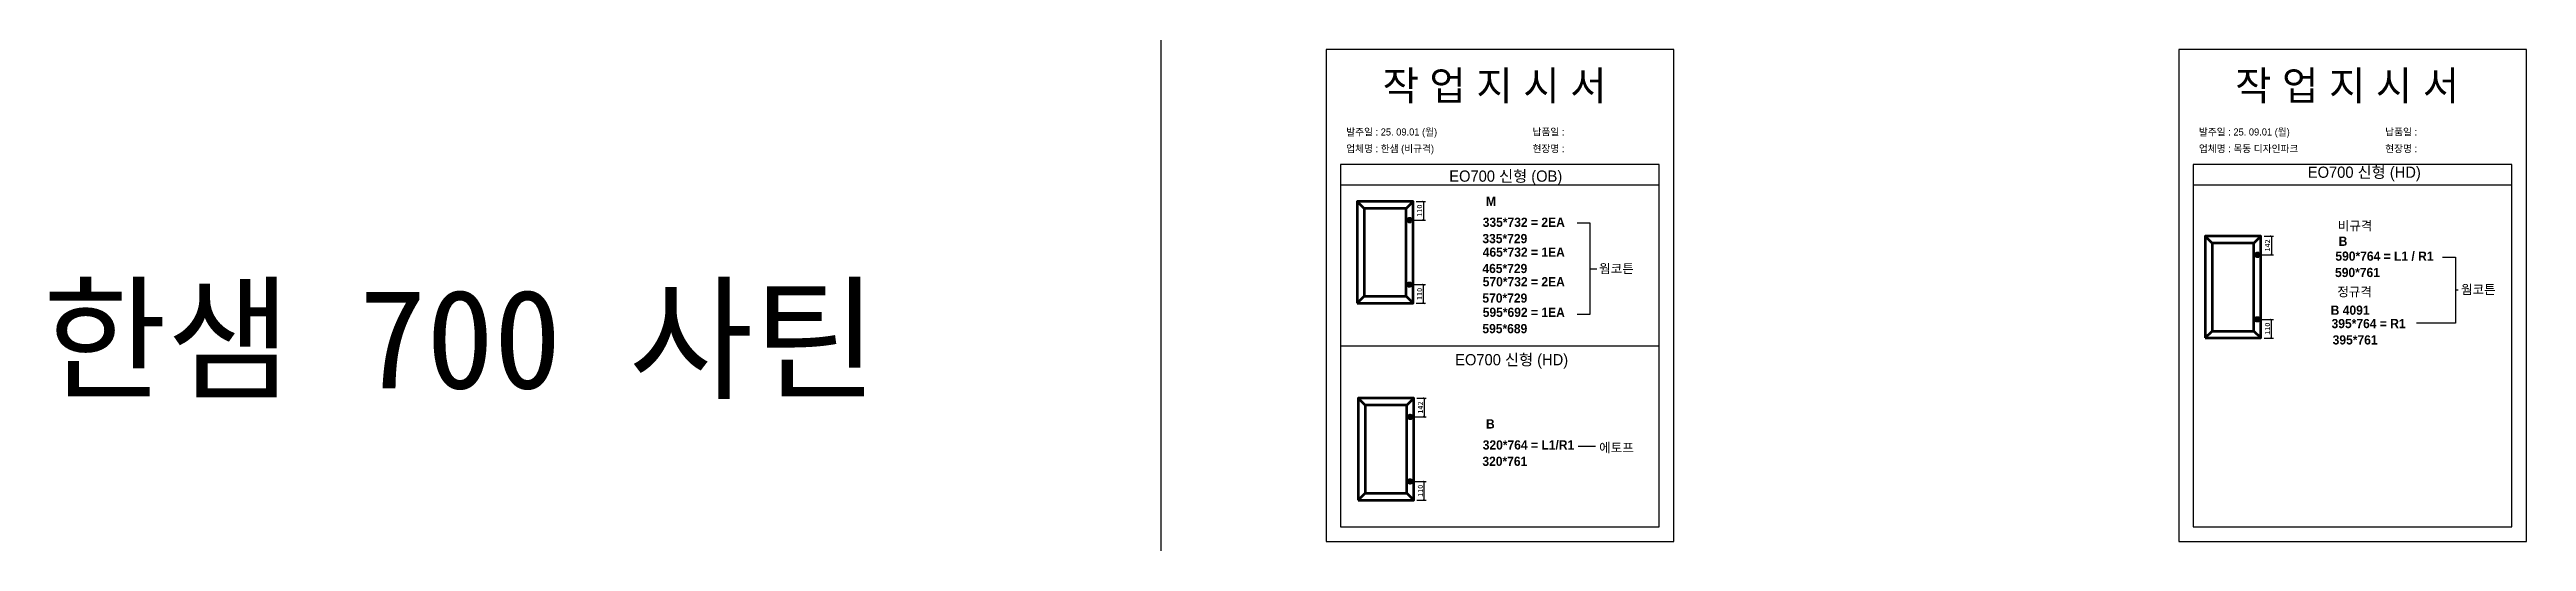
# Model space of a CAD drawing. Header units: millimetres. Extents: x -44117 to 256353, y -2095463 to 65325.
# Drawn here: x 104930 to 116895, y -272714 to -270338 of the extents above; entities that cross this region are included whole.
import ezdxf

# ---------------------------------------------------------------- set-up
doc = ezdxf.new("R2010")
doc.units = ezdxf.units.MM
doc.header["$LTSCALE"] = 10
doc.layers.add('Layer1', color=7, linetype='Continuous', lineweight=70)
doc.styles.add('MtX_Gulim', font='')
doc.styles.get('MtX_Gulim').set_extended_font_data('Gulim', bold=True)
doc.dimstyles.new('ISO-25', dxfattribs={"dimtxt": 2.5, "dimasz": 2.5, "dimexe": 1, "dimexo": 1, "dimtad": 1, "dimtxsty": 'Standard', "dimblk": 'ARCHTICK', "dimcen": 2.5, "dimadec": 0, "dimazin": 0, "dimtfac": 1, "dimtmove": 0, "dimatfit": 3, "dimfxl": 0, "dimarcsym": 0})

msp = doc.modelspace()

# ---------------------------------------------------------------- texts
at = {"linetype": 'Continuous', "style": 'MtX_Gulim'}
for s, height, p in [('M', 44.50828, (111869.03389, -271092.51404)), ('335*732 = 2EA', 44.508282, (111853.23027, -271193.97162)), ('비규격', 44.508282, (115983.60465, -271210.95915)), ('B', 44.50828, (115988.09046, -271285.90399)), ('465*732 = 1EA', 44.508282, (111853.23027, -271338.45283)), ('웜코튼', 44.508282, (112415.54288, -271418.17278)), ('590*764 = L1 / R1', 44.508282, (115972.28684, -271357.70455)), ('570*732 = 2EA', 44.508282, (111853.23027, -271481.38049)), ('정규격', 44.508282, (115981.38037, -271529.69034)), ('웜코튼', 44.508282, (116579.08497, -271518.9064)), ('595*692 = 1EA', 44.508282, (111853.23027, -271628.96883)), ('B 4091', 44.508282, (115949.56191, -271618.81824)), ('395*764 = R1', 44.508282, (115953.93631, -271683.46165)), ('B', 44.50828, (111869.03389, -272168.20002)), ('320*764 = L1/R1', 44.508282, (111853.23027, -272269.65759)), ('에토프', 44.508282, (112415.54288, -272282.5744))]:
    msp.add_text(s, height=height, dxfattribs=at).set_placement(p)
at = {"color": 242, "linetype": 'Continuous', "true_color": 0xcd2027, "style": 'MtX_Gulim'}
for s, p in [('335*729', (111851.57339, -271272.85286)), ('465*729', (111851.57339, -271417.33408)), ('590*761', (115970.62996, -271436.5858)), ('570*729', (111851.57339, -271560.26174)), ('595*689', (111851.57339, -271707.85008)), ('395*761', (115959.13761, -271762.34289)), ('320*761', (111851.57339, -272348.53884))]:
    msp.add_text(s, height=44.508282, dxfattribs=at).set_placement(p)
at = {"attachment_point": 1}
for s, width, gutter_width, heights, insert, char_height in [('{\\fGulim|b0|i0|c129|p50;작 업 지 시 서}', 3307.3198183, 12.5, [-155.84554], (111369.14153, -270441.77464), 140), ('{\\fGulim|b0|i0|c129|p50;작 업 지 시 서}', 3307.3198183, 12.5, [-155.84554], (115488.1981, -270441.77464), 140), ('{\\fGulim|b0|i0|c129|p50;발주일 : 25. 09.01 (월)}', 3307.3198183, 12.5, [34.50412], (111193.93218, -270718.49506), 34.3), ('{\\fGulim|b0|i0|c129|p50;납품일 :}', 3307.3198183, 12.5, [37.67976], (112093.91016, -270718.49506), 34.3), ('{\\fGulim|b0|i0|c129|p50;발주일 : 25. 09.01 (월)}', 3307.3198183, 12.5, [34.50412], (115312.98875, -270718.49506), 34.3), ('{\\fGulim|b0|i0|c129|p50;납품일 :}', 3307.3198183, 12.5, [37.67976], (116212.96673, -270718.49506), 34.3), ('{\\fGulim|b0|i0|c129|p50;업체명 : 한샘 (비규격)}', 3307.3198183, 12.5, [36.11279], (111193.93218, -270799.15124), 34.3), ('{\\fGulim|b0|i0|c129|p50;현장명 : }', 3307.3198183, 12.5, [-38.2735], (112093.91016, -270799.15124), 34.3), ('{\\fGulim|b0|i0|c129|p50;업체명 : 목동 디자인파크}', 3307.3198183, 12.5, [36.11279], (115312.98875, -270799.15124), 34.3), ('{\\fGulim|b0|i0|c129|p50;EO700 신형 (HD)}', 5224.9748335, 19.74777, [57.05176], (115839.25629, -270902.9896), 54.1878762), ('{\\fGulim|b0|i0|c129|p50;현장명 : }', 3307.3198183, 12.5, [-38.2735], (116212.96673, -270799.15124), 34.3), ('{\\fGulim|b0|i0|c129|p50;EO700 신형 (OB)}', 5224.9748335, 19.74777, [57.05176], (111691.64577, -270921.82114), 54.1878762), ('{\\f굴림|b0|i0|c129|p50;한샘} 700 {\\f굴림|b0|i0|c129|p50;사틴}', 5072.1082947, 2395.6482, [-533.35869], (104895.62473, -271495.64657), 479.1296392), ('{\\fGulim|b0|i0|c129|p50;EO700 신형 (HD)}', 5224.9748335, 19.74777, [57.05176], (111720.19972, -271808.54615), 54.1878762)]:
    msp.add_mtext_dynamic_manual_height_columns(s, width=width, gutter_width=gutter_width, heights=heights, dxfattribs=dict(at, insert=insert, char_height=char_height))

# ---------------------------------------------------------------- blocks, each defined once
blk = doc.blocks.new('_ArchTick')
at = {"color": 0, "linetype": 'ByBlock', "const_width": 0.15}
blk.add_lwpolyline([(-0.5, -0.5), (0.5, 0.5)], dxfattribs=at)
blk = doc.blocks.new('*D3214')
at = {"color": 0, "lineweight": -2}
for p, q in [((111531, -271071), (111577, -271071)), ((111567, -271071), (111567, -271161)), ((111514, -271161), (111577, -271161))]:
    blk.add_line(p, q, dxfattribs=at)
at = {"layer": 'Defpoints', "color": 0}
for p in [(111516, -271071), (111499, -271161), (111567, -271161)]:
    blk.add_point(p, dxfattribs=at)
at = {"color": 0, "lineweight": -2, "xscale": 10, "yscale": 10, "zscale": 10}
for p, rotation in [((111567, -271071), 90), ((111567, -271161), 270)]:
    blk.add_blockref('_ArchTick', p, dxfattribs=dict(at, rotation=rotation))
at = {"color": 0, "insert": (111548, -271116), "char_height": 25, "attachment_point": 5, "rotation": 90}
blk.add_mtext('110', dxfattribs=at)
blk = doc.blocks.new('*D3215')
at = {"color": 0, "lineweight": -2}
for p, q in [((111514, -271473), (111577, -271473)), ((111567, -271563), (111567, -271473)), ((111531, -271563), (111577, -271563))]:
    blk.add_line(p, q, dxfattribs=at)
at = {"layer": 'Defpoints', "color": 0}
for p in [(111499, -271473), (111567, -271473), (111516, -271563)]:
    blk.add_point(p, dxfattribs=at)
at = {"color": 0, "lineweight": -2, "xscale": 10, "yscale": 10, "zscale": 10}
for p, rotation in [((111567, -271473), 90), ((111567, -271563), 270)]:
    blk.add_blockref('_ArchTick', p, dxfattribs=dict(at, rotation=rotation))
at = {"color": 0, "insert": (111548, -271518), "char_height": 25, "attachment_point": 5, "rotation": 90}
blk.add_mtext('110', dxfattribs=at)
blk = doc.blocks.new('*D3223')
at = {"color": 0, "lineweight": -2}
for p, q in [((111535, -272022), (111580, -272022)), ((111570, -272022), (111570, -272112)), ((111518, -272112), (111580, -272112))]:
    blk.add_line(p, q, dxfattribs=at)
at = {"layer": 'Defpoints', "color": 0}
for p in [(111520, -272022), (111503, -272112), (111570, -272112)]:
    blk.add_point(p, dxfattribs=at)
at = {"color": 0, "lineweight": -2, "xscale": 10, "yscale": 10, "zscale": 10}
for p, rotation in [((111570, -272022), 90), ((111570, -272112), 270)]:
    blk.add_blockref('_ArchTick', p, dxfattribs=dict(at, rotation=rotation))
at = {"color": 0, "insert": (111552, -272067), "char_height": 25, "attachment_point": 5, "rotation": 90}
blk.add_mtext('142', dxfattribs=at)
blk = doc.blocks.new('*D3224')
at = {"color": 0, "lineweight": -2}
for p, q in [((111518, -272424), (111580, -272424)), ((111570, -272514), (111570, -272424)), ((111535, -272514), (111580, -272514))]:
    blk.add_line(p, q, dxfattribs=at)
at = {"layer": 'Defpoints', "color": 0}
for p in [(111503, -272424), (111570, -272424), (111520, -272514)]:
    blk.add_point(p, dxfattribs=at)
at = {"color": 0, "lineweight": -2, "xscale": 10, "yscale": 10, "zscale": 10}
for p, rotation in [((111570, -272424), 90), ((111570, -272514), 270)]:
    blk.add_blockref('_ArchTick', p, dxfattribs=dict(at, rotation=rotation))
at = {"color": 0, "insert": (111552, -272469), "char_height": 25, "attachment_point": 5, "rotation": 90}
blk.add_mtext('110', dxfattribs=at)
blk = doc.blocks.new('*D3226')
at = {"color": 0, "lineweight": -2}
for p, q in [((115628, -271239), (115673, -271239)), ((115663, -271239), (115663, -271329)), ((115610, -271329), (115673, -271329))]:
    blk.add_line(p, q, dxfattribs=at)
at = {"layer": 'Defpoints', "color": 0}
for p in [(115613, -271239), (115595, -271329), (115663, -271329)]:
    blk.add_point(p, dxfattribs=at)
at = {"color": 0, "lineweight": -2, "xscale": 10, "yscale": 10, "zscale": 10}
for p, rotation in [((115663, -271239), 90), ((115663, -271329), 270)]:
    blk.add_blockref('_ArchTick', p, dxfattribs=dict(at, rotation=rotation))
at = {"color": 0, "insert": (115644, -271284), "char_height": 25, "attachment_point": 5, "rotation": 90}
blk.add_mtext('142', dxfattribs=at)
blk = doc.blocks.new('*D3227')
at = {"color": 0, "lineweight": -2}
for p, q in [((115610, -271641), (115673, -271641)), ((115628, -271731), (115673, -271731)), ((115663, -271731), (115663, -271641))]:
    blk.add_line(p, q, dxfattribs=at)
at = {"layer": 'Defpoints', "color": 0}
for p in [(115595, -271641), (115613, -271731), (115663, -271641)]:
    blk.add_point(p, dxfattribs=at)
at = {"color": 0, "lineweight": -2, "xscale": 10, "yscale": 10, "zscale": 10}
for p, rotation in [((115663, -271641), 90), ((115663, -271731), 270)]:
    blk.add_blockref('_ArchTick', p, dxfattribs=dict(at, rotation=rotation))
at = {"color": 0, "insert": (115644, -271686), "char_height": 25, "attachment_point": 5, "rotation": 90}
blk.add_mtext('110', dxfattribs=at)

# ---------------------------------------------------------------- dimensions: what is measured, and where the dimension line sits
for base, p1, p2, angle, text, picture, middle in [((111566.60008, -271161.46857), (111516.36717, -271071.33388), (111499.17892, -271161.46857), 90, '110', '*D3214', (111547.85008, -271116.40122)), ((115662.74312, -271329.11366), (115612.51021, -271238.97897), (115595.32196, -271329.11366), 90, '142', '*D3226', (115643.99312, -271284.04632)), ((111566.60008, -271473.00498), (111516.36717, -271563.13966), (111499.17892, -271473.00498), 270, '110', '*D3215', (111547.85008, -271518.07232)), ((115662.74312, -271640.65007), (115612.51021, -271730.78476), (115595.32196, -271640.65007), 270, '110', '*D3227', (115643.99312, -271685.71741)), ((111570.37786, -272112.05871), (111520.14495, -272021.92402), (111502.9567, -272112.05871), 90, '142', '*D3223', (111551.62786, -272066.99136)), ((111570.37786, -272423.59512), (111520.14495, -272513.7298), (111502.9567, -272423.59512), 270, '110', '*D3224', (111551.62786, -272468.66246))]:
    dim = msp.add_linear_dim(base=base, p1=p1, p2=p2, angle=angle, text=text, dimstyle='ISO-25', override={"dimscale": 10, "dimasz": 1, "dimexo": 1.5, "dimtxsty": 'Standard'})
    dim.commit()
    dim.dimension.update_dxf_attribs({"geometry": picture, "text_midpoint": middle})

# ---------------------------------------------------------------- linework, layer by layer
for p, q in [((112706.33493, -270892.78185), (111166.33493, -270892.78185)), ((116825.3915, -270892.78185), (115285.3915, -270892.78185)), ((112706.33493, -270992.78185), (111166.33493, -270992.78185)), ((116825.3915, -270992.78185), (115285.3915, -270992.78185)), ((112370.1312, -271396.01634), (112404.30955, -271396.01634)), ((116551.39994, -271498.48537), (116566.22845, -271498.48537)), ((111166.33493, -271768.19699), (112706.33493, -271768.19699)), ((112313.60847, -272253.99973), (112398.23327, -272253.99973))]:
    msp.add_line(p, q)
at = {"color": 1}
for p in [(110300.49669, 21924.9366), (110300.49669, 14161.07811), (110300.49669, 18584.38997), (110300.49669, 10820.53148), (110300.49669, 18627.87121), (110300.49669, 10864.01272), (110300.49669, 15287.32457), (110300.49669, 7523.46608), (110300.49669, 3746.75115), (110300.49669, 21924.9366), (110300.49669, 14161.07811), (110300.49669, 18584.38997), (110300.49669, 10820.53148), (110300.49669, 18627.87121), (110300.49669, 10864.01272), (110300.49669, 15287.32457), (110300.49669, 7523.46608), (110300.49669, 3746.75115), (110300.49669, 21924.9366), (110300.49669, 14161.07811), (110300.49669, 18584.38997), (110300.49669, 10820.53148), (110300.49669, 18627.87121), (110300.49669, 10864.01272), (110300.49669, 15287.32457), (110300.49669, 7523.46608), (110300.49669, 3746.75115), (110300.49669, 21924.9366), (110300.49669, 14161.07811), (110300.49669, 18584.38997), (110300.49669, 10820.53148), (110300.49669, 18627.87121), (110300.49669, 10864.01272), (110300.49669, 15287.32457), (110300.49669, 7523.46608), (110300.49669, 3746.75115), (110300.49669, 21924.9366), (110300.49669, 14161.07811), (110300.49669, 18584.38997), (110300.49669, 10820.53148), (110300.49669, 18627.87121), (110300.49669, 10864.01272), (110300.49669, 15287.32457), (110300.49669, 7523.46608), (110300.49669, 3746.75115), (110300.49669, 21924.9366), (110300.49669, 14161.07811), (110300.49669, 18584.38997), (110300.49669, 10820.53148), (110300.49669, 18627.87121), (110300.49669, 10864.01272), (110300.49669, 15287.32457), (110300.49669, 7523.46608), (110300.49669, 3746.75115), (110300.49669, 21924.9366), (110300.49669, 14161.07811), (110300.49669, 18584.38997), (110300.49669, 10820.53148), (110300.49669, 18627.87121), (110300.49669, 10864.01272), (110300.49669, 15287.32457), (110300.49669, 7523.46608), (110300.49669, 3746.75115), (110300.49669, 21924.9366), (110300.49669, 14161.07811), (110300.49669, 18584.38997), (110300.49669, 10820.53148), (110300.49669, 18627.87121), (110300.49669, 10864.01272), (110300.49669, 15287.32457), (110300.49669, 7523.46608), (110300.49669, 3746.75115), (110300.49669, 21924.9366), (110300.49669, 14161.07811), (110300.49669, 18584.38997), (110300.49669, 10820.53148), (110300.49669, 18627.87121), (110300.49669, 10864.01272), (110300.49669, 15287.32457), (110300.49669, 7523.46608), (110300.49669, 3746.75115), (110300.49669, 21924.9366), (110300.49669, 14161.07811), (110300.49669, 18584.38997), (110300.49669, 10820.53148), (110300.49669, 18627.87121), (110300.49669, 10864.01272), (110300.49669, 15287.32457), (110300.49669, 7523.46608), (110300.49669, 3746.75115), (110300.49669, 12702.87182), (110300.49669, 4939.01333), (110300.49669, 9362.32519), (110300.49669, 1598.4667), (110300.49669, 9405.80642), (110300.49669, 1641.94794), (110300.49669, 6065.25979), (110300.49669, -1698.5987), (110300.49669, -5475.31363), (110300.49669, 12702.87182), (110300.49669, 4939.01333), (110300.49669, 9362.32519), (110300.49669, 1598.4667), (110300.49669, 9405.80642), (110300.49669, 1641.94794), (110300.49669, 6065.25979), (110300.49669, -1698.5987), (110300.49669, -5475.31363), (110300.49669, 12702.87182), (110300.49669, 4939.01333), (110300.49669, 9362.32519), (110300.49669, 1598.4667), (110300.49669, 9405.80642), (110300.49669, 1641.94794), (110300.49669, 6065.25979), (110300.49669, -1698.5987), (110300.49669, -5475.31363), (110300.49669, 12702.87182), (110300.49669, 4939.01333), (110300.49669, 9362.32519), (110300.49669, 1598.4667), (110300.49669, 9405.80642), (110300.49669, 1641.94794), (110300.49669, 6065.25979), (110300.49669, -1698.5987), (110300.49669, -5475.31363), (110300.49669, 12702.87182), (110300.49669, 4939.01333), (110300.49669, 9362.32519), (110300.49669, 1598.4667), (110300.49669, 9405.80642), (110300.49669, 1641.94794), (110300.49669, 6065.25979), (110300.49669, -1698.5987), (110300.49669, -5475.31363)]:
    msp.add_xline(p, (0, 1), dxfattribs=at)
for points in [[(111096.33493, -272713.61213), (112776.33493, -272713.61213), (112776.33493, -270337.61213), (111096.33493, -270337.61213)], [(115215.3915, -272713.61213), (116895.3915, -272713.61213), (116895.3915, -270337.61213), (115215.3915, -270337.61213)]]:
    msp.add_lwpolyline(points, close=True)
for points in [[(111166.33493, -270892.78185), (111166.33493, -272643.61213), (112706.33493, -272643.61213), (112706.33493, -270892.78185)], [(115285.3915, -270892.78185), (115285.3915, -272643.61213), (116825.3915, -272643.61213), (116825.3915, -270892.78185)], [(112309.5423, -271173.85704), (112370.1312, -271173.85704), (112370.1312, -271618.17563), (112309.5423, -271618.17563)], [(116489.87555, -271341.21981), (116552.15527, -271341.21981), (116552.15527, -271658.54982), (116364.19007, -271658.54982)]]:
    msp.add_lwpolyline(points)
at = {"layer": 'Layer1'}
for p, q in [((111280.77771, -271104.98952), (111247.12208, -271071.33388)), ((111482.71153, -271104.98952), (111516.36717, -271071.33388)), ((111499.17892, -271147.47922), (111499.17892, -271175.45791)), ((115376.92076, -271272.63461), (115343.26512, -271238.97897)), ((115578.85458, -271272.63461), (115612.51021, -271238.97897)), ((115595.32196, -271315.12432), (115595.32196, -271343.103)), ((111499.17892, -271486.99432), (111499.17892, -271459.01563)), ((111247.12208, -271563.13966), (111280.77771, -271529.48403)), ((111516.36717, -271563.13966), (111482.71153, -271529.48403)), ((111482.71153, -271529.48403), (111516.36717, -271563.13966)), ((115343.26512, -271730.78476), (115376.92076, -271697.12912)), ((115612.51021, -271730.78476), (115578.85458, -271697.12912)), ((115578.85458, -271697.12912), (115612.51021, -271730.78476)), ((115595.32196, -271654.63941), (115595.32196, -271626.66073)), ((111284.5555, -272055.57966), (111250.89986, -272021.92402)), ((111486.48932, -272055.57966), (111520.14495, -272021.92402)), ((111502.9567, -272098.06936), (111502.9567, -272126.04805)), ((111502.9567, -272437.58446), (111502.9567, -272409.60577)), ((111250.89986, -272513.7298), (111284.5555, -272480.07417)), ((111520.14495, -272513.7298), (111486.48932, -272480.07417)), ((111486.48932, -272480.07417), (111520.14495, -272513.7298))]:
    msp.add_line(p, q, dxfattribs=at)
for points in [[(111247.12208, -271563.13966), (111516.36717, -271563.13966), (111516.36717, -271071.33388), (111247.12208, -271071.33388)], [(111280.77771, -271529.48403), (111482.71153, -271529.48403), (111482.71153, -271104.98952), (111280.77771, -271104.98952)], [(111513.16826, -271161.46857), (111485.18958, -271161.46857)], [(115343.26512, -271730.78476), (115612.51021, -271730.78476), (115612.51021, -271238.97897), (115343.26512, -271238.97897)], [(115376.92076, -271697.12912), (115578.85458, -271697.12912), (115578.85458, -271272.63461), (115376.92076, -271272.63461)], [(115609.31131, -271329.11366), (115581.33262, -271329.11366)], [(111513.16826, -271473.00498), (111485.18958, -271473.00498)], [(115609.31131, -271640.65007), (115581.33262, -271640.65007)], [(111250.89986, -272513.7298), (111520.14495, -272513.7298), (111520.14495, -272021.92402), (111250.89986, -272021.92402)], [(111284.5555, -272480.07417), (111486.48932, -272480.07417), (111486.48932, -272055.57966), (111284.5555, -272055.57966)], [(111516.94605, -272112.05871), (111488.96736, -272112.05871)], [(111516.94605, -272423.59512), (111488.96736, -272423.59512)]]:
    msp.add_lwpolyline(points, close=True, dxfattribs=at)
for centre in [(111499.17892, -271161.46857), (115595.32196, -271329.11366), (111499.17892, -271473.00498), (115595.32196, -271640.65007), (111502.9567, -272112.05871), (111502.9567, -272423.59512)]:
    msp.add_circle(centre, 9.32623, dxfattribs=at)

msp.set_redraw_order([(e.dxf.handle, doc.entitydb.next_handle()) for e in msp.query("TEXT MTEXT ATTDEF DIMENSION ARC_DIMENSION")])  # texts and dimensions are drawn at this point

doc.saveas('drawing.dxf')
